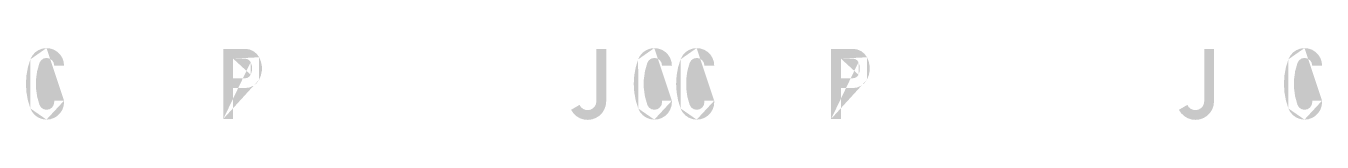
# Model space of a CAD drawing. Extents: x -1 to 2127, y -1298 to 148.
# Drawn here: x 837 to 1852, y 92 to 148 of the extents above; entities that cross this region are included whole.
import ezdxf

# ---------------------------------------------------------------- set-up
doc = ezdxf.new("R2010")
doc.units = 0
doc.header["$LTSCALE"] = 12
doc.header["$MEASUREMENT"] = 0
doc.layers.add('GREEN', color=84, linetype='CONTINUOUS')

msp = doc.modelspace()

# ---------------------------------------------------------------- hatches: boundary and pattern name
at = {"layer": 'GREEN'}
h = msp.add_hatch(color=256, dxfattribs=at)
h.paths.add_polyline_path([(867.2199072582844, 106.019683917568), (867.1941315506277, 106.019683917568)], flags=16)
edge = h.paths.add_edge_path()
edge.add_line((859.5129706689454, 107.128039346804), (867.2199072582844, 107.128039346804))
edge.add_line((867.2199072582844, 107.128039346804), (867.2199072582844, 106.019683917568))
edge.add_line((866.8848230587479, 102.9523747064264), (867.2199072582844, 106.019683917568))
edge.add_line((866.8848230587479, 102.9523747064264), (865.8795704601384, 100.0397197412247))
edge.add_line((865.8795704601384, 100.0397197412247), (864.2299251701127, 97.43637326790287))
edge.add_line((864.2299251701127, 97.43637326790287), (862.064765726954, 95.24543811708742))
edge.add_line((862.064765726954, 95.24543811708742), (859.4614192536321, 93.5957928270617))
edge.add_line((859.4614192536321, 93.5957928270617), (856.5487642884304, 92.59054022845226))
edge.add_line((856.5487642884304, 92.59054022845226), (853.4814550772888, 92.25545602891577))
edge.add_line((853.4814550772888, 92.25545602891577), (850.2337159125507, 92.66786735142222))
edge.add_line((850.2337159125507, 92.66786735142222), (847.1664067014091, 93.82777419597159))
edge.add_line((847.1664067014091, 93.82777419597159), (844.4857331051172, 95.6836251472505))
edge.add_line((844.4857331051172, 95.6836251472505), (842.3463493696152, 98.1580930822891))
edge.add_line((842.3463493696152, 98.1580930822891), (840.8513583255293, 101.0707480474908))
edge.add_line((840.8513583255293, 101.0707480474908), (838.9181802512804, 107.3342450080572))
edge.add_line((838.9181802512804, 107.3342450080572), (837.7582734067311, 113.7781719222202))
edge.add_line((837.7582734067311, 113.7781719222202), (837.3716377918813, 120.3252016670098))
edge.add_line((837.3716377918813, 120.3252016670098), (837.7582734067311, 126.8464557041428))
edge.add_line((837.7582734067311, 126.8464557041428), (838.9181802512804, 133.2903826183058))
edge.add_line((838.9181802512804, 133.2903826183058), (840.8513583255293, 139.5538795788722))
edge.add_line((840.8513583255293, 139.5538795788722), (842.3463493696152, 142.4665345440739))
edge.add_line((842.3463493696152, 142.4665345440739), (844.4857331051172, 144.9410024791125))
edge.add_line((844.4857331051172, 144.9410024791125), (847.1664067014091, 146.7968534303915))
edge.add_line((847.1664067014091, 146.7968534303915), (850.2337159125507, 147.9825359825975))
edge.add_line((850.2337159125507, 147.9825359825975), (853.4814550772888, 148.3691715974472))
edge.add_line((853.4814550772888, 148.3691715974472), (856.5487642884304, 148.0340873979108))
edge.add_line((856.5487642884304, 148.0340873979108), (859.4614192536321, 147.0288347993013))
edge.add_line((859.4614192536321, 147.0288347993013), (862.064765726954, 145.3791895092756))
edge.add_line((862.064765726954, 145.3791895092756), (864.2299251701127, 143.2140300661168))
edge.add_line((864.2299251701127, 143.2140300661168), (865.8795704601384, 140.5849078851383))
edge.add_line((865.8795704601384, 140.5849078851383), (866.8848230587479, 137.6722529199366))
edge.add_line((866.8848230587479, 137.6722529199366), (867.2199072582844, 134.6049437087951))
edge.add_line((867.2199072582844, 134.6049437087951), (859.5129706689454, 134.6049437087951))
edge.add_line((859.5129706689454, 134.6049437087951), (859.0747836387823, 136.9247573978938))
edge.add_line((859.0747836387823, 136.9247573978938), (857.7602225482931, 138.909486887456))
edge.add_line((857.7602225482931, 138.909486887456), (855.8012687663875, 140.2240479779452))
edge.add_line((855.8012687663875, 140.2240479779452), (853.4814550772888, 140.6622350081083))
edge.add_line((853.4814550772888, 140.6622350081083), (851.1616413881901, 140.1982722702886))
edge.add_line((851.1616413881901, 140.1982722702886), (849.2284633139412, 138.832159764486))
edge.add_line((849.2284633139412, 138.832159764486), (847.991229346422, 136.8216545672671))
edge.add_line((847.991229346422, 136.8216545672671), (846.1611541027996, 130.3519519454475))
edge.add_line((846.1611541027996, 130.3519519454475), (845.2332286271602, 123.6760436623746))
edge.add_line((845.2332286271602, 123.6760436623746), (845.2332286271602, 116.9485839639884))
edge.add_line((845.2332286271602, 116.9485839639884), (846.1611541027996, 110.2984513885722))
edge.add_line((846.1611541027996, 110.2984513885722), (847.991229346422, 103.8287487667525))
edge.add_line((847.991229346422, 103.8287487667525), (849.2284633139412, 101.792467861877))
edge.add_line((849.2284633139412, 101.792467861877), (851.1616413881901, 100.4521310637311))
edge.add_line((851.1616413881901, 100.4521310637311), (853.4814550772888, 99.96239261825474))
edge.add_line((853.4814550772888, 99.96239261825474), (855.8012687663875, 100.4263553560745))
edge.add_line((855.8012687663875, 100.4263553560745), (857.7602225482931, 101.7409164465637))
edge.add_line((857.7602225482931, 101.7409164465637), (859.0747836387823, 103.6998702284693))
edge.add_line((859.0747836387823, 103.6998702284693), (859.5129706689454, 106.019683917568))
edge.add_line((859.5129706689454, 106.019683917568), (859.5129706689454, 107.128039346804))
edge = h.paths.add_edge_path(flags=16)
edge.add_line((867.2199072582844, 107.128039346804), (867.1941315506277, 107.128039346804))
edge.add_line((853.4814550772888, 148.3691715974472), (853.4556793696322, 148.3691715974472))
edge.add_line((840.8513583255293, 139.5538795788722), (840.8255826178727, 139.5538795788722))
edge.add_line((840.8513583255293, 101.0707480474908), (840.8255826178727, 101.0707480474908))
edge.add_line((853.4814550772888, 92.25545602891577), (853.4556793696322, 92.25545602891577))
h = msp.add_hatch(color=256, dxfattribs=at)
h.paths.add_polyline_path([(1008.883196539244, 140.1209451473186), (1008.857420831587, 140.1209451473186)], flags=16)
edge = h.paths.add_edge_path(flags=17)
edge.add_line((999.5266146598791, 124.7070719686407), (999.5266146598791, 140.1209451473186))
edge.add_line((999.5266146598791, 140.1209451473186), (1008.883196539244, 140.1209451473186))
edge.add_line((1010.635944659896, 139.7600852401255), (1008.883196539244, 140.1209451473186))
edge.add_line((1010.635944659896, 139.7600852401255), (1012.182487119295, 138.8063840568293))
edge.add_line((1012.182487119295, 138.8063840568293), (1013.265066840875, 137.3629444280568))
edge.add_line((1013.265066840875, 137.3629444280568), (1014.270319439484, 134.1152052633187))
edge.add_line((1014.270319439484, 134.1152052633187), (1014.270319439484, 130.7128118526406))
edge.add_line((1014.270319439484, 130.7128118526406), (1013.265066840875, 127.4650726879024))
edge.add_line((1013.265066840875, 127.4650726879024), (1012.182487119295, 126.02163305913))
edge.add_line((1012.182487119295, 126.02163305913), (1010.635944659896, 125.0679318758338))
edge.add_line((1010.635944659896, 125.0679318758338), (1008.883196539244, 124.7070719686407))
edge.add_line((1008.883196539244, 124.7070719686407), (999.526614659879, 124.7070719686407))
h.paths.add_polyline_path([(1008.857420831587, 147.8021060290009), (1008.883196539244, 147.8021060290009)], flags=16)
edge = h.paths.add_edge_path()
edge.add_line((999.5266146598791, 92.82252159736214), (991.8454537781968, 92.82252159736214))
edge.add_line((991.8454537781968, 92.82252159736214), (991.8454537781968, 147.8021060290009))
edge.add_line((991.8454537781968, 147.8021060290009), (1008.883196539244, 147.8021060290009))
edge.add_line((1012.182487119295, 147.3639189988378), (1008.883196539244, 147.8021060290009))
edge.add_line((1012.182487119295, 147.3639189988378), (1015.275572038094, 146.0235822006919))
edge.add_line((1015.275572038094, 146.0235822006919), (1017.904694219072, 143.9357498805031))
edge.add_line((1017.904694219072, 143.9357498805031), (1019.863648000977, 141.2035248688979))
edge.add_line((1019.863648000977, 141.2035248688979), (1021.255536214437, 137.8269071658765))
edge.add_line((1021.255536214437, 137.8269071658765), (1021.977256028823, 134.2440838016019))
edge.add_line((1021.977256028823, 134.2440838016019), (1021.977256028823, 130.5839333143574))
edge.add_line((1021.977256028823, 130.5839333143574), (1021.255536214437, 127.0011099500827))
edge.add_line((1021.255536214437, 127.0011099500827), (1019.863648000977, 123.6244922470613))
edge.add_line((1019.863648000977, 123.6244922470613), (1017.904694219072, 120.8922672354562))
edge.add_line((1017.904694219072, 120.8922672354562), (1015.275572038094, 118.8044349152674))
edge.add_line((1015.275572038094, 118.8044349152674), (1012.182487119295, 117.4640981171215))
edge.add_line((1012.182487119295, 117.4640981171215), (1008.883196539244, 117.0259110869584))
edge.add_line((1008.883196539244, 117.0259110869584), (999.526614659879, 117.0259110869584))
edge.add_line((999.5266146598791, 117.0259110869584), (999.5266146598791, 92.82252159736214))
edge = h.paths.add_edge_path()
edge.add_line((999.5266146598791, 140.1209451473186), (999.5008389522225, 140.1209451473186))
edge.add_line((1013.265066840875, 127.4650726879024), (1013.239291133218, 127.4650726879024))
edge.add_line((1013.265066840875, 137.3629444280568), (1013.239291133218, 137.3629444280568))
edge.add_line((991.8454537781968, 92.82252159736214), (991.81967807054, 92.82252159736214))
edge.add_line((1019.863648000977, 123.6244922470613), (1019.837872293321, 123.6244922470613))
edge.add_line((1019.863648000977, 141.2035248688979), (1019.837872293321, 141.2035248688979))
h = msp.add_hatch(color=256, dxfattribs=at)
h.paths.add_polyline_path([(1008.883196539244, 140.1209451473186), (1008.857420831587, 140.1209451473186)], flags=16)
edge = h.paths.add_edge_path(flags=17)
edge.add_line((999.5266146598791, 124.7070719686407), (999.5266146598791, 140.1209451473186))
edge.add_line((999.5266146598791, 140.1209451473186), (1008.883196539244, 140.1209451473186))
edge.add_line((1010.635944659896, 139.7600852401255), (1008.883196539244, 140.1209451473186))
edge.add_line((1010.635944659896, 139.7600852401255), (1012.182487119295, 138.8063840568293))
edge.add_line((1012.182487119295, 138.8063840568293), (1013.265066840875, 137.3629444280568))
edge.add_line((1013.265066840875, 137.3629444280568), (1014.270319439484, 134.1152052633187))
edge.add_line((1014.270319439484, 134.1152052633187), (1014.270319439484, 130.7128118526406))
edge.add_line((1014.270319439484, 130.7128118526406), (1013.265066840875, 127.4650726879024))
edge.add_line((1013.265066840875, 127.4650726879024), (1012.182487119295, 126.02163305913))
edge.add_line((1012.182487119295, 126.02163305913), (1010.635944659896, 125.0679318758338))
edge.add_line((1010.635944659896, 125.0679318758338), (1008.883196539244, 124.7070719686407))
edge.add_line((1008.883196539244, 124.7070719686407), (999.526614659879, 124.7070719686407))
h.paths.add_polyline_path([(1008.857420831587, 147.8021060290009), (1008.883196539244, 147.8021060290009)], flags=16)
edge = h.paths.add_edge_path()
edge.add_line((999.5266146598791, 92.82252159736214), (991.8454537781968, 92.82252159736214))
edge.add_line((991.8454537781968, 92.82252159736214), (991.8454537781968, 147.8021060290009))
edge.add_line((991.8454537781968, 147.8021060290009), (1008.883196539244, 147.8021060290009))
edge.add_line((1012.182487119295, 147.3639189988378), (1008.883196539244, 147.8021060290009))
edge.add_line((1012.182487119295, 147.3639189988378), (1015.275572038094, 146.0235822006919))
edge.add_line((1015.275572038094, 146.0235822006919), (1017.904694219072, 143.9357498805031))
edge.add_line((1017.904694219072, 143.9357498805031), (1019.863648000977, 141.2035248688979))
edge.add_line((1019.863648000977, 141.2035248688979), (1021.255536214437, 137.8269071658765))
edge.add_line((1021.255536214437, 137.8269071658765), (1021.977256028823, 134.2440838016019))
edge.add_line((1021.977256028823, 134.2440838016019), (1021.977256028823, 130.5839333143574))
edge.add_line((1021.977256028823, 130.5839333143574), (1021.255536214437, 127.0011099500827))
edge.add_line((1021.255536214437, 127.0011099500827), (1019.863648000977, 123.6244922470613))
edge.add_line((1019.863648000977, 123.6244922470613), (1017.904694219072, 120.8922672354562))
edge.add_line((1017.904694219072, 120.8922672354562), (1015.275572038094, 118.8044349152674))
edge.add_line((1015.275572038094, 118.8044349152674), (1012.182487119295, 117.4640981171215))
edge.add_line((1012.182487119295, 117.4640981171215), (1008.883196539244, 117.0259110869584))
edge.add_line((1008.883196539244, 117.0259110869584), (999.526614659879, 117.0259110869584))
edge.add_line((999.5266146598791, 117.0259110869584), (999.5266146598791, 92.82252159736214))
edge = h.paths.add_edge_path()
edge.add_line((999.5266146598791, 140.1209451473186), (999.5008389522225, 140.1209451473186))
edge.add_line((1013.265066840875, 127.4650726879024), (1013.239291133218, 127.4650726879024))
edge.add_line((1013.265066840875, 137.3629444280568), (1013.239291133218, 137.3629444280568))
edge.add_line((991.8454537781968, 92.82252159736214), (991.81967807054, 92.82252159736214))
edge.add_line((1019.863648000977, 123.6244922470613), (1019.837872293321, 123.6244922470613))
edge.add_line((1019.863648000977, 141.2035248688979), (1019.837872293321, 141.2035248688979))
h = msp.add_hatch(color=256, dxfattribs=at)
h.paths.add_polyline_path([(1283.755342989781, 106.5609737783577), (1283.729567282124, 106.5609737783577)], flags=16)
edge = h.paths.add_edge_path()
edge.add_line((1283.755342989781, 147.8021060290009), (1283.755342989781, 106.5609737783577))
edge.add_line((1283.420258790244, 104.5246928734821), (1283.755342989781, 106.5609737783577))
edge.add_line((1283.420258790244, 104.5246928734821), (1282.518109022262, 102.6430662145465))
edge.add_line((1282.518109022262, 102.6430662145465), (1281.074669393489, 101.1480751704607))
edge.add_line((1281.074669393489, 101.1480751704607), (1279.270369857523, 100.1170468641947))
edge.add_line((1279.270369857523, 100.1170468641947), (1277.234088952648, 99.70463554168822))
edge.add_line((1277.234088952648, 99.70463554168822), (1275.172032340116, 99.91084120294147))
edge.add_line((1275.172032340116, 99.91084120294147), (1273.264629973523, 100.7098881402977))
edge.add_line((1273.264629973523, 100.7098881402977), (1271.666536098811, 102.0502249384435))
edge.add_line((1271.666536098811, 102.0502249384435), (1270.558180669575, 103.8287487667525))
edge.add_line((1270.558180669575, 103.8287487667525), (1263.959599509472, 99.96239261825474))
edge.add_line((1263.959599509472, 99.96239261825474), (1265.738123337781, 97.28171902196294))
edge.add_line((1265.738123337781, 97.28171902196294), (1268.05793702688, 95.03923245583422))
edge.add_line((1268.05793702688, 95.03923245583422), (1270.815937746142, 93.36381145815182))
edge.add_line((1270.815937746142, 93.36381145815182), (1273.883246957283, 92.35855885954243))
edge.add_line((1273.883246957283, 92.35855885954243), (1277.105210414365, 92.04925036766258))
edge.add_line((1277.105210414365, 92.04925036766258), (1280.301398163789, 92.43588598251239))
edge.add_line((1280.301398163789, 92.43588598251239), (1283.317155959618, 93.54424141174837))
edge.add_line((1283.317155959618, 93.54424141174837), (1286.049380971223, 95.27121382474411))
edge.add_line((1286.049380971223, 95.27121382474411), (1288.317643245008, 97.5652518061861))
edge.add_line((1288.317643245008, 97.5652518061861), (1290.018839950347, 100.3232525254479))
edge.add_line((1290.018839950347, 100.3232525254479), (1291.07564396427, 103.3647860289328))
edge.add_line((1291.07564396427, 103.3647860289328), (1291.436503871463, 106.5609737783577))
edge.add_line((1291.436503871463, 106.5609737783577), (1291.436503871463, 147.8021060290009))
edge.add_line((1291.436503871463, 147.8021060290009), (1283.755342989781, 147.8021060290009))
edge = h.paths.add_edge_path(flags=16)
edge.add_line((1291.436503871463, 106.5609737783577), (1291.410728163807, 106.5609737783577))
edge.add_line((1291.436503871463, 106.5609737783577), (1291.410728163807, 106.5609737783577))
edge = h.paths.add_edge_path(flags=16)
edge.add_line((1270.558180669575, 103.8287487667525), (1270.532404961918, 103.8287487667525))
h = msp.add_hatch(color=256, dxfattribs=at)
h.paths.add_polyline_path([(1342.833031563879, 106.019683917568), (1342.807255856223, 106.019683917568)], flags=16)
edge = h.paths.add_edge_path()
edge.add_line((1335.12609497454, 107.128039346804), (1342.833031563879, 107.128039346804))
edge.add_line((1342.833031563879, 107.128039346804), (1342.833031563879, 106.019683917568))
edge.add_line((1342.497947364343, 102.9523747064264), (1342.83303156388, 106.019683917568))
edge.add_line((1342.497947364343, 102.9523747064264), (1341.492694765734, 100.0397197412247))
edge.add_line((1341.492694765733, 100.0397197412247), (1339.843049475708, 97.43637326790287))
edge.add_line((1339.843049475708, 97.43637326790287), (1337.677890032549, 95.24543811708742))
edge.add_line((1337.677890032549, 95.24543811708742), (1335.074543559227, 93.5957928270617))
edge.add_line((1335.074543559227, 93.5957928270617), (1332.161888594025, 92.59054022845226))
edge.add_line((1332.161888594025, 92.59054022845226), (1329.094579382884, 92.25545602891577))
edge.add_line((1329.094579382884, 92.25545602891577), (1325.846840218146, 92.66786735142222))
edge.add_line((1325.846840218146, 92.66786735142222), (1322.779531007004, 93.82777419597159))
edge.add_line((1322.779531007004, 93.82777419597159), (1320.098857410712, 95.6836251472505))
edge.add_line((1320.098857410712, 95.6836251472505), (1317.95947367521, 98.1580930822891))
edge.add_line((1317.95947367521, 98.1580930822891), (1316.464482631124, 101.0707480474908))
edge.add_line((1316.464482631124, 101.0707480474908), (1314.531304556875, 107.3342450080572))
edge.add_line((1314.531304556876, 107.3342450080572), (1313.371397712326, 113.7781719222202))
edge.add_line((1313.371397712326, 113.7781719222202), (1312.984762097477, 120.3252016670098))
edge.add_line((1312.984762097476, 120.3252016670098), (1313.371397712326, 126.8464557041428))
edge.add_line((1313.371397712326, 126.8464557041428), (1314.531304556876, 133.2903826183058))
edge.add_line((1314.531304556876, 133.2903826183058), (1316.464482631124, 139.5538795788722))
edge.add_line((1316.464482631124, 139.5538795788722), (1317.95947367521, 142.4665345440739))
edge.add_line((1317.95947367521, 142.4665345440739), (1320.098857410712, 144.9410024791125))
edge.add_line((1320.098857410712, 144.9410024791125), (1322.779531007004, 146.7968534303915))
edge.add_line((1322.779531007004, 146.7968534303915), (1325.846840218146, 147.9825359825975))
edge.add_line((1325.846840218146, 147.9825359825975), (1329.094579382884, 148.3691715974472))
edge.add_line((1329.094579382884, 148.3691715974472), (1332.161888594025, 148.0340873979108))
edge.add_line((1332.161888594025, 148.0340873979108), (1335.074543559227, 147.0288347993013))
edge.add_line((1335.074543559227, 147.0288347993013), (1337.677890032549, 145.3791895092756))
edge.add_line((1337.677890032549, 145.3791895092756), (1339.843049475708, 143.2140300661168))
edge.add_line((1339.843049475708, 143.2140300661168), (1341.492694765733, 140.5849078851383))
edge.add_line((1341.492694765733, 140.5849078851383), (1342.497947364343, 137.6722529199366))
edge.add_line((1342.497947364343, 137.6722529199366), (1342.83303156388, 134.6049437087951))
edge.add_line((1342.833031563879, 134.6049437087951), (1335.12609497454, 134.6049437087951))
edge.add_line((1335.12609497454, 134.6049437087951), (1334.687907944377, 136.9247573978938))
edge.add_line((1334.687907944377, 136.9247573978938), (1333.373346853888, 138.909486887456))
edge.add_line((1333.373346853888, 138.909486887456), (1331.414393071982, 140.2240479779452))
edge.add_line((1331.414393071982, 140.2240479779452), (1329.094579382884, 140.6622350081083))
edge.add_line((1329.094579382884, 140.6622350081083), (1326.774765693785, 140.1982722702886))
edge.add_line((1326.774765693785, 140.1982722702886), (1324.841587619536, 138.832159764486))
edge.add_line((1324.841587619536, 138.832159764486), (1323.604353652017, 136.8216545672671))
edge.add_line((1323.604353652017, 136.8216545672671), (1321.774278408395, 130.3519519454475))
edge.add_line((1321.774278408395, 130.3519519454475), (1320.846352932755, 123.6760436623746))
edge.add_line((1320.846352932755, 123.6760436623746), (1320.846352932755, 116.9485839639884))
edge.add_line((1320.846352932755, 116.9485839639884), (1321.774278408394, 110.2984513885722))
edge.add_line((1321.774278408395, 110.2984513885722), (1323.604353652017, 103.8287487667525))
edge.add_line((1323.604353652017, 103.8287487667525), (1324.841587619536, 101.792467861877))
edge.add_line((1324.841587619536, 101.792467861877), (1326.774765693785, 100.4521310637311))
edge.add_line((1326.774765693785, 100.4521310637311), (1329.094579382884, 99.96239261825474))
edge.add_line((1329.094579382884, 99.96239261825474), (1331.414393071982, 100.4263553560745))
edge.add_line((1331.414393071982, 100.4263553560745), (1333.373346853888, 101.7409164465637))
edge.add_line((1333.373346853888, 101.7409164465637), (1334.687907944377, 103.6998702284693))
edge.add_line((1334.687907944377, 103.6998702284693), (1335.12609497454, 106.019683917568))
edge.add_line((1335.12609497454, 106.019683917568), (1335.12609497454, 107.128039346804))
edge = h.paths.add_edge_path(flags=16)
edge.add_line((1342.833031563879, 107.128039346804), (1342.807255856223, 107.128039346804))
edge.add_line((1329.094579382884, 148.3691715974472), (1329.068803675227, 148.3691715974472))
edge.add_line((1316.464482631124, 139.5538795788722), (1316.438706923468, 139.5538795788722))
edge.add_line((1316.464482631124, 101.0707480474908), (1316.438706923468, 101.0707480474908))
edge.add_line((1329.094579382884, 92.25545602891577), (1329.068803675227, 92.25545602891577))
h = msp.add_hatch(color=256, dxfattribs=at)
h.paths.add_polyline_path([(1375.980824985282, 106.019683917568), (1375.955049277625, 106.019683917568)], flags=16)
edge = h.paths.add_edge_path()
edge.add_line((1368.299664103599, 107.128039346804), (1375.980824985282, 107.128039346804))
edge.add_line((1375.980824985282, 107.128039346804), (1375.980824985282, 106.019683917568))
edge.add_line((1375.645740785745, 102.9523747064264), (1375.980824985282, 106.019683917568))
edge.add_line((1375.645740785745, 102.9523747064264), (1374.640488187136, 100.0397197412247))
edge.add_line((1374.640488187136, 100.0397197412247), (1373.016618604767, 97.43637326790287))
edge.add_line((1373.016618604767, 97.43637326790287), (1370.825683453952, 95.24543811708742))
edge.add_line((1370.825683453951, 95.24543811708742), (1368.222336980629, 93.5957928270617))
edge.add_line((1368.222336980629, 93.5957928270617), (1365.309682015428, 92.59054022845226))
edge.add_line((1365.309682015428, 92.59054022845226), (1362.242372804286, 92.25545602891577))
edge.add_line((1362.242372804286, 92.25545602891577), (1358.994633639548, 92.66786735142222))
edge.add_line((1358.994633639548, 92.66786735142222), (1355.953100136063, 93.82777419597159))
edge.add_line((1355.953100136063, 93.82777419597159), (1353.246650832114, 95.6836251472505))
edge.add_line((1353.246650832114, 95.6836251472505), (1351.107267096612, 98.1580930822891))
edge.add_line((1351.107267096613, 98.1580930822891), (1349.612276052527, 101.0707480474908))
edge.add_line((1349.612276052527, 101.0707480474908), (1347.679097978278, 107.3342450080572))
edge.add_line((1347.679097978278, 107.3342450080572), (1346.519191133728, 113.7781719222202))
edge.add_line((1346.519191133728, 113.7781719222202), (1346.132555518879, 120.3252016670098))
edge.add_line((1346.132555518879, 120.3252016670098), (1346.519191133728, 126.8464557041428))
edge.add_line((1346.519191133728, 126.8464557041428), (1347.679097978278, 133.2903826183058))
edge.add_line((1347.679097978278, 133.2903826183058), (1349.612276052527, 139.5538795788722))
edge.add_line((1349.612276052527, 139.5538795788722), (1351.107267096613, 142.4665345440739))
edge.add_line((1351.107267096613, 142.4665345440739), (1353.246650832114, 144.9410024791125))
edge.add_line((1353.246650832114, 144.9410024791125), (1355.953100136063, 146.7968534303915))
edge.add_line((1355.953100136063, 146.7968534303915), (1358.994633639548, 147.9825359825975))
edge.add_line((1358.994633639548, 147.9825359825975), (1362.242372804286, 148.3691715974472))
edge.add_line((1362.242372804286, 148.3691715974472), (1365.309682015428, 148.0340873979108))
edge.add_line((1365.309682015428, 148.0340873979108), (1368.22233698063, 147.0288347993013))
edge.add_line((1368.222336980629, 147.0288347993013), (1370.825683453951, 145.3791895092756))
edge.add_line((1370.825683453951, 145.3791895092756), (1373.016618604767, 143.2140300661168))
edge.add_line((1373.016618604767, 143.2140300661168), (1374.640488187136, 140.5849078851383))
edge.add_line((1374.640488187136, 140.5849078851383), (1375.645740785745, 137.6722529199366))
edge.add_line((1375.645740785745, 137.6722529199366), (1375.980824985282, 134.6049437087951))
edge.add_line((1375.980824985282, 134.6049437087951), (1368.299664103599, 134.6049437087951))
edge.add_line((1368.299664103599, 134.6049437087951), (1367.83570136578, 136.9247573978938))
edge.add_line((1367.83570136578, 136.9247573978938), (1366.52114027529, 138.909486887456))
edge.add_line((1366.52114027529, 138.909486887456), (1364.562186493385, 140.2240479779452))
edge.add_line((1364.562186493385, 140.2240479779452), (1362.242372804286, 140.6622350081083))
edge.add_line((1362.242372804286, 140.6622350081083), (1359.922559115188, 140.1982722702886))
edge.add_line((1359.922559115188, 140.1982722702886), (1357.989381040939, 138.832159764486))
edge.add_line((1357.989381040938, 138.832159764486), (1356.752147073419, 136.8216545672671))
edge.add_line((1356.752147073419, 136.8216545672671), (1354.922071829797, 130.3519519454475))
edge.add_line((1354.922071829797, 130.3519519454475), (1354.019922061814, 123.6760436623746))
edge.add_line((1354.019922061814, 123.6760436623746), (1354.019922061814, 116.9485839639884))
edge.add_line((1354.019922061814, 116.9485839639884), (1354.922071829797, 110.2984513885722))
edge.add_line((1354.922071829797, 110.2984513885722), (1356.752147073419, 103.8287487667525))
edge.add_line((1356.752147073419, 103.8287487667525), (1357.989381040938, 101.792467861877))
edge.add_line((1357.989381040938, 101.792467861877), (1359.922559115187, 100.4521310637311))
edge.add_line((1359.922559115188, 100.4521310637311), (1362.242372804286, 99.96239261825474))
edge.add_line((1362.242372804286, 99.96239261825474), (1364.562186493385, 100.4263553560745))
edge.add_line((1364.562186493385, 100.4263553560745), (1366.52114027529, 101.7409164465637))
edge.add_line((1366.52114027529, 101.7409164465637), (1367.83570136578, 103.6998702284693))
edge.add_line((1367.83570136578, 103.6998702284693), (1368.299664103599, 106.019683917568))
edge.add_line((1368.299664103599, 106.019683917568), (1368.299664103599, 107.128039346804))
edge = h.paths.add_edge_path(flags=16)
edge.add_line((1375.980824985282, 107.128039346804), (1375.955049277625, 107.128039346804))
edge.add_line((1362.242372804286, 148.3691715974472), (1362.216597096629, 148.3691715974472))
edge.add_line((1349.612276052527, 139.5538795788722), (1349.58650034487, 139.5538795788722))
edge.add_line((1349.612276052527, 101.0707480474908), (1349.58650034487, 101.0707480474908))
edge.add_line((1362.242372804286, 92.25545602891577), (1362.216597096629, 92.25545602891577))
h = msp.add_hatch(color=256, dxfattribs=at)
h.paths.add_polyline_path([(1484.496320844839, 140.1209451473186), (1484.470545137182, 140.1209451473186)], flags=16)
edge = h.paths.add_edge_path(flags=17)
edge.add_line((1475.139738965474, 124.7070719686407), (1475.139738965474, 140.1209451473186))
edge.add_line((1475.139738965474, 140.1209451473186), (1484.496320844838, 140.1209451473186))
edge.add_line((1486.249068965491, 139.7600852401255), (1484.496320844839, 140.1209451473186))
edge.add_line((1486.249068965491, 139.7600852401255), (1487.79561142489, 138.8063840568293))
edge.add_line((1487.79561142489, 138.8063840568293), (1488.87819114647, 137.3629444280568))
edge.add_line((1488.87819114647, 137.3629444280568), (1489.883443745079, 134.1152052633187))
edge.add_line((1489.883443745079, 134.1152052633187), (1489.883443745079, 130.7128118526406))
edge.add_line((1489.883443745079, 130.7128118526406), (1488.87819114647, 127.4650726879024))
edge.add_line((1488.87819114647, 127.4650726879024), (1487.79561142489, 126.02163305913))
edge.add_line((1487.79561142489, 126.02163305913), (1486.249068965491, 125.0679318758338))
edge.add_line((1486.249068965491, 125.0679318758338), (1484.496320844839, 124.7070719686407))
edge.add_line((1484.496320844839, 124.7070719686407), (1475.139738965474, 124.7070719686407))
h.paths.add_polyline_path([(1484.470545137182, 147.8021060290009), (1484.496320844839, 147.8021060290009)], flags=16)
edge = h.paths.add_edge_path()
edge.add_line((1475.139738965474, 92.82252159736214), (1467.458578083792, 92.82252159736214))
edge.add_line((1467.458578083792, 92.82252159736214), (1467.458578083792, 147.8021060290009))
edge.add_line((1467.458578083792, 147.8021060290009), (1484.496320844839, 147.8021060290009))
edge.add_line((1487.79561142489, 147.3639189988378), (1484.496320844839, 147.8021060290009))
edge.add_line((1487.79561142489, 147.3639189988378), (1490.888696343688, 146.0235822006919))
edge.add_line((1490.888696343688, 146.0235822006919), (1493.517818524667, 143.9357498805031))
edge.add_line((1493.517818524667, 143.9357498805031), (1495.476772306572, 141.2035248688979))
edge.add_line((1495.476772306572, 141.2035248688979), (1496.868660520032, 137.8269071658765))
edge.add_line((1496.868660520032, 137.8269071658765), (1497.590380334418, 134.2440838016019))
edge.add_line((1497.590380334418, 134.2440838016019), (1497.590380334418, 130.5839333143574))
edge.add_line((1497.590380334418, 130.5839333143574), (1496.868660520032, 127.0011099500827))
edge.add_line((1496.868660520032, 127.0011099500827), (1495.476772306572, 123.6244922470613))
edge.add_line((1495.476772306572, 123.6244922470613), (1493.517818524667, 120.8922672354562))
edge.add_line((1493.517818524667, 120.8922672354562), (1490.888696343688, 118.8044349152674))
edge.add_line((1490.888696343688, 118.8044349152674), (1487.79561142489, 117.4640981171215))
edge.add_line((1487.79561142489, 117.4640981171215), (1484.496320844839, 117.0259110869584))
edge.add_line((1484.496320844839, 117.0259110869584), (1475.139738965474, 117.0259110869584))
edge.add_line((1475.139738965474, 117.0259110869584), (1475.139738965474, 92.82252159736214))
edge = h.paths.add_edge_path()
edge.add_line((1475.139738965474, 140.1209451473186), (1475.113963257817, 140.1209451473186))
edge.add_line((1488.87819114647, 127.4650726879024), (1488.852415438813, 127.4650726879024))
edge.add_line((1488.87819114647, 137.3629444280568), (1488.852415438813, 137.3629444280568))
edge.add_line((1467.458578083792, 92.82252159736214), (1467.432802376135, 92.82252159736214))
edge.add_line((1495.476772306572, 123.6244922470613), (1495.450996598916, 123.6244922470613))
edge.add_line((1495.476772306572, 141.2035248688979), (1495.450996598916, 141.2035248688979))
h = msp.add_hatch(color=256, dxfattribs=at)
h.paths.add_polyline_path([(1484.496320844839, 140.1209451473186), (1484.470545137182, 140.1209451473186)], flags=16)
edge = h.paths.add_edge_path(flags=17)
edge.add_line((1475.139738965474, 124.7070719686407), (1475.139738965474, 140.1209451473186))
edge.add_line((1475.139738965474, 140.1209451473186), (1484.496320844838, 140.1209451473186))
edge.add_line((1486.249068965491, 139.7600852401255), (1484.496320844839, 140.1209451473186))
edge.add_line((1486.249068965491, 139.7600852401255), (1487.79561142489, 138.8063840568293))
edge.add_line((1487.79561142489, 138.8063840568293), (1488.87819114647, 137.3629444280568))
edge.add_line((1488.87819114647, 137.3629444280568), (1489.883443745079, 134.1152052633187))
edge.add_line((1489.883443745079, 134.1152052633187), (1489.883443745079, 130.7128118526406))
edge.add_line((1489.883443745079, 130.7128118526406), (1488.87819114647, 127.4650726879024))
edge.add_line((1488.87819114647, 127.4650726879024), (1487.79561142489, 126.02163305913))
edge.add_line((1487.79561142489, 126.02163305913), (1486.249068965491, 125.0679318758338))
edge.add_line((1486.249068965491, 125.0679318758338), (1484.496320844839, 124.7070719686407))
edge.add_line((1484.496320844839, 124.7070719686407), (1475.139738965474, 124.7070719686407))
h.paths.add_polyline_path([(1484.470545137182, 147.8021060290009), (1484.496320844839, 147.8021060290009)], flags=16)
edge = h.paths.add_edge_path()
edge.add_line((1475.139738965474, 92.82252159736214), (1467.458578083792, 92.82252159736214))
edge.add_line((1467.458578083792, 92.82252159736214), (1467.458578083792, 147.8021060290009))
edge.add_line((1467.458578083792, 147.8021060290009), (1484.496320844839, 147.8021060290009))
edge.add_line((1487.79561142489, 147.3639189988378), (1484.496320844839, 147.8021060290009))
edge.add_line((1487.79561142489, 147.3639189988378), (1490.888696343688, 146.0235822006919))
edge.add_line((1490.888696343688, 146.0235822006919), (1493.517818524667, 143.9357498805031))
edge.add_line((1493.517818524667, 143.9357498805031), (1495.476772306572, 141.2035248688979))
edge.add_line((1495.476772306572, 141.2035248688979), (1496.868660520032, 137.8269071658765))
edge.add_line((1496.868660520032, 137.8269071658765), (1497.590380334418, 134.2440838016019))
edge.add_line((1497.590380334418, 134.2440838016019), (1497.590380334418, 130.5839333143574))
edge.add_line((1497.590380334418, 130.5839333143574), (1496.868660520032, 127.0011099500827))
edge.add_line((1496.868660520032, 127.0011099500827), (1495.476772306572, 123.6244922470613))
edge.add_line((1495.476772306572, 123.6244922470613), (1493.517818524667, 120.8922672354562))
edge.add_line((1493.517818524667, 120.8922672354562), (1490.888696343688, 118.8044349152674))
edge.add_line((1490.888696343688, 118.8044349152674), (1487.79561142489, 117.4640981171215))
edge.add_line((1487.79561142489, 117.4640981171215), (1484.496320844839, 117.0259110869584))
edge.add_line((1484.496320844839, 117.0259110869584), (1475.139738965474, 117.0259110869584))
edge.add_line((1475.139738965474, 117.0259110869584), (1475.139738965474, 92.82252159736214))
edge = h.paths.add_edge_path()
edge.add_line((1475.139738965474, 140.1209451473186), (1475.113963257817, 140.1209451473186))
edge.add_line((1488.87819114647, 127.4650726879024), (1488.852415438813, 127.4650726879024))
edge.add_line((1488.87819114647, 137.3629444280568), (1488.852415438813, 137.3629444280568))
edge.add_line((1467.458578083792, 92.82252159736214), (1467.432802376135, 92.82252159736214))
edge.add_line((1495.476772306572, 123.6244922470613), (1495.450996598916, 123.6244922470613))
edge.add_line((1495.476772306572, 141.2035248688979), (1495.450996598916, 141.2035248688979))
h = msp.add_hatch(color=256, dxfattribs=at)
h.paths.add_polyline_path([(1759.368467295376, 106.5609737783577), (1759.342691587719, 106.5609737783577)], flags=16)
edge = h.paths.add_edge_path()
edge.add_line((1759.368467295376, 147.8021060290009), (1759.368467295376, 106.5609737783577))
edge.add_line((1759.033383095839, 104.5246928734821), (1759.368467295376, 106.5609737783577))
edge.add_line((1759.033383095839, 104.5246928734821), (1758.131233327857, 102.6430662145465))
edge.add_line((1758.131233327857, 102.6430662145465), (1756.687793699084, 101.1480751704607))
edge.add_line((1756.687793699084, 101.1480751704607), (1754.883494163118, 100.1170468641947))
edge.add_line((1754.883494163118, 100.1170468641947), (1752.847213258243, 99.70463554168822))
edge.add_line((1752.847213258243, 99.70463554168822), (1750.785156645711, 99.91084120294147))
edge.add_line((1750.785156645711, 99.91084120294147), (1748.877754279118, 100.7098881402977))
edge.add_line((1748.877754279118, 100.7098881402977), (1747.279660404406, 102.0502249384435))
edge.add_line((1747.279660404406, 102.0502249384435), (1746.17130497517, 103.8287487667525))
edge.add_line((1746.17130497517, 103.8287487667525), (1739.572723815067, 99.96239261825474))
edge.add_line((1739.572723815067, 99.96239261825474), (1741.351247643376, 97.28171902196294))
edge.add_line((1741.351247643376, 97.28171902196294), (1743.671061332475, 95.03923245583422))
edge.add_line((1743.671061332475, 95.03923245583422), (1746.429062051737, 93.36381145815182))
edge.add_line((1746.429062051737, 93.36381145815182), (1749.496371262878, 92.35855885954243))
edge.add_line((1749.496371262878, 92.35855885954243), (1752.71833471996, 92.04925036766258))
edge.add_line((1752.71833471996, 92.04925036766258), (1755.914522469384, 92.43588598251239))
edge.add_line((1755.914522469384, 92.43588598251239), (1758.930280265213, 93.54424141174837))
edge.add_line((1758.930280265213, 93.54424141174837), (1761.662505276818, 95.27121382474411))
edge.add_line((1761.662505276818, 95.27121382474411), (1763.930767550603, 97.5652518061861))
edge.add_line((1763.930767550603, 97.5652518061861), (1765.631964255942, 100.3232525254479))
edge.add_line((1765.631964255942, 100.3232525254479), (1766.688768269865, 103.3647860289328))
edge.add_line((1766.688768269865, 103.3647860289328), (1767.049628177058, 106.5609737783577))
edge.add_line((1767.049628177058, 106.5609737783577), (1767.049628177058, 147.8021060290009))
edge.add_line((1767.049628177058, 147.8021060290009), (1759.368467295376, 147.8021060290009))
edge = h.paths.add_edge_path(flags=16)
edge.add_line((1767.049628177058, 106.5609737783577), (1767.023852469402, 106.5609737783577))
edge.add_line((1767.049628177058, 106.5609737783577), (1767.023852469402, 106.5609737783577))
edge = h.paths.add_edge_path(flags=16)
edge.add_line((1746.17130497517, 103.8287487667525), (1746.145529267513, 103.8287487667525))
h = msp.add_hatch(color=256, dxfattribs=at)
h.paths.add_polyline_path([(1851.593949290877, 106.019683917568), (1851.56817358322, 106.019683917568)], flags=16)
edge = h.paths.add_edge_path()
edge.add_line((1843.912788409194, 107.128039346804), (1851.593949290877, 107.128039346804))
edge.add_line((1851.593949290877, 107.128039346804), (1851.593949290877, 106.019683917568))
edge.add_line((1851.25886509134, 102.9523747064264), (1851.593949290877, 106.019683917568))
edge.add_line((1851.25886509134, 102.9523747064264), (1850.253612492731, 100.0397197412247))
edge.add_line((1850.253612492731, 100.0397197412247), (1848.629742910362, 97.43637326790287))
edge.add_line((1848.629742910362, 97.43637326790287), (1846.438807759547, 95.24543811708742))
edge.add_line((1846.438807759546, 95.24543811708742), (1843.835461286224, 93.5957928270617))
edge.add_line((1843.835461286224, 93.5957928270617), (1840.922806321023, 92.59054022845226))
edge.add_line((1840.922806321023, 92.59054022845226), (1837.855497109881, 92.25545602891577))
edge.add_line((1837.855497109881, 92.25545602891577), (1834.607757945143, 92.66786735142222))
edge.add_line((1834.607757945143, 92.66786735142222), (1831.566224441658, 93.82777419597159))
edge.add_line((1831.566224441658, 93.82777419597159), (1828.859775137709, 95.6836251472505))
edge.add_line((1828.859775137709, 95.6836251472505), (1826.720391402207, 98.1580930822891))
edge.add_line((1826.720391402207, 98.1580930822891), (1825.225400358122, 101.0707480474908))
edge.add_line((1825.225400358122, 101.0707480474908), (1823.292222283873, 107.3342450080572))
edge.add_line((1823.292222283873, 107.3342450080572), (1822.132315439323, 113.7781719222202))
edge.add_line((1822.132315439323, 113.7781719222202), (1821.745679824474, 120.3252016670098))
edge.add_line((1821.745679824474, 120.3252016670098), (1822.132315439323, 126.8464557041428))
edge.add_line((1822.132315439323, 126.8464557041428), (1823.292222283873, 133.2903826183058))
edge.add_line((1823.292222283873, 133.2903826183058), (1825.225400358122, 139.5538795788722))
edge.add_line((1825.225400358122, 139.5538795788722), (1826.720391402208, 142.4665345440739))
edge.add_line((1826.720391402207, 142.4665345440739), (1828.859775137709, 144.9410024791125))
edge.add_line((1828.859775137709, 144.9410024791125), (1831.566224441658, 146.7968534303915))
edge.add_line((1831.566224441658, 146.7968534303915), (1834.607757945143, 147.9825359825975))
edge.add_line((1834.607757945143, 147.9825359825975), (1837.855497109881, 148.3691715974472))
edge.add_line((1837.855497109881, 148.3691715974472), (1840.922806321023, 148.0340873979108))
edge.add_line((1840.922806321023, 148.0340873979108), (1843.835461286224, 147.0288347993013))
edge.add_line((1843.835461286224, 147.0288347993013), (1846.438807759546, 145.3791895092756))
edge.add_line((1846.438807759546, 145.3791895092756), (1848.629742910362, 143.2140300661168))
edge.add_line((1848.629742910362, 143.2140300661168), (1850.253612492731, 140.5849078851383))
edge.add_line((1850.253612492731, 140.5849078851383), (1851.25886509134, 137.6722529199366))
edge.add_line((1851.25886509134, 137.6722529199366), (1851.593949290877, 134.6049437087951))
edge.add_line((1851.593949290877, 134.6049437087951), (1843.912788409194, 134.6049437087951))
edge.add_line((1843.912788409194, 134.6049437087951), (1843.448825671375, 136.9247573978938))
edge.add_line((1843.448825671375, 136.9247573978938), (1842.134264580885, 138.909486887456))
edge.add_line((1842.134264580885, 138.909486887456), (1840.17531079898, 140.2240479779452))
edge.add_line((1840.17531079898, 140.2240479779452), (1837.855497109881, 140.6622350081083))
edge.add_line((1837.855497109881, 140.6622350081083), (1835.535683420783, 140.1982722702886))
edge.add_line((1835.535683420783, 140.1982722702886), (1833.602505346534, 138.832159764486))
edge.add_line((1833.602505346533, 138.832159764486), (1832.365271379014, 136.8216545672671))
edge.add_line((1832.365271379014, 136.8216545672671), (1830.535196135392, 130.3519519454475))
edge.add_line((1830.535196135392, 130.3519519454475), (1829.633046367409, 123.6760436623746))
edge.add_line((1829.633046367409, 123.6760436623746), (1829.633046367409, 116.9485839639884))
edge.add_line((1829.633046367409, 116.9485839639884), (1830.535196135392, 110.2984513885722))
edge.add_line((1830.535196135392, 110.2984513885722), (1832.365271379014, 103.8287487667525))
edge.add_line((1832.365271379014, 103.8287487667525), (1833.602505346533, 101.792467861877))
edge.add_line((1833.602505346533, 101.792467861877), (1835.535683420782, 100.4521310637311))
edge.add_line((1835.535683420783, 100.4521310637311), (1837.855497109881, 99.96239261825474))
edge.add_line((1837.855497109881, 99.96239261825474), (1840.17531079898, 100.4263553560745))
edge.add_line((1840.17531079898, 100.4263553560745), (1842.134264580885, 101.7409164465637))
edge.add_line((1842.134264580885, 101.7409164465637), (1843.448825671375, 103.6998702284693))
edge.add_line((1843.448825671375, 103.6998702284693), (1843.912788409194, 106.019683917568))
edge.add_line((1843.912788409194, 106.019683917568), (1843.912788409194, 107.128039346804))
edge = h.paths.add_edge_path(flags=16)
edge.add_line((1851.593949290877, 107.128039346804), (1851.56817358322, 107.128039346804))
edge.add_line((1837.855497109881, 148.3691715974472), (1837.829721402224, 148.3691715974472))
edge.add_line((1825.225400358122, 139.5538795788722), (1825.199624650465, 139.5538795788722))
edge.add_line((1825.225400358122, 101.0707480474908), (1825.199624650465, 101.0707480474908))
edge.add_line((1837.855497109881, 92.25545602891577), (1837.829721402224, 92.25545602891577))

doc.saveas('drawing.dxf')
